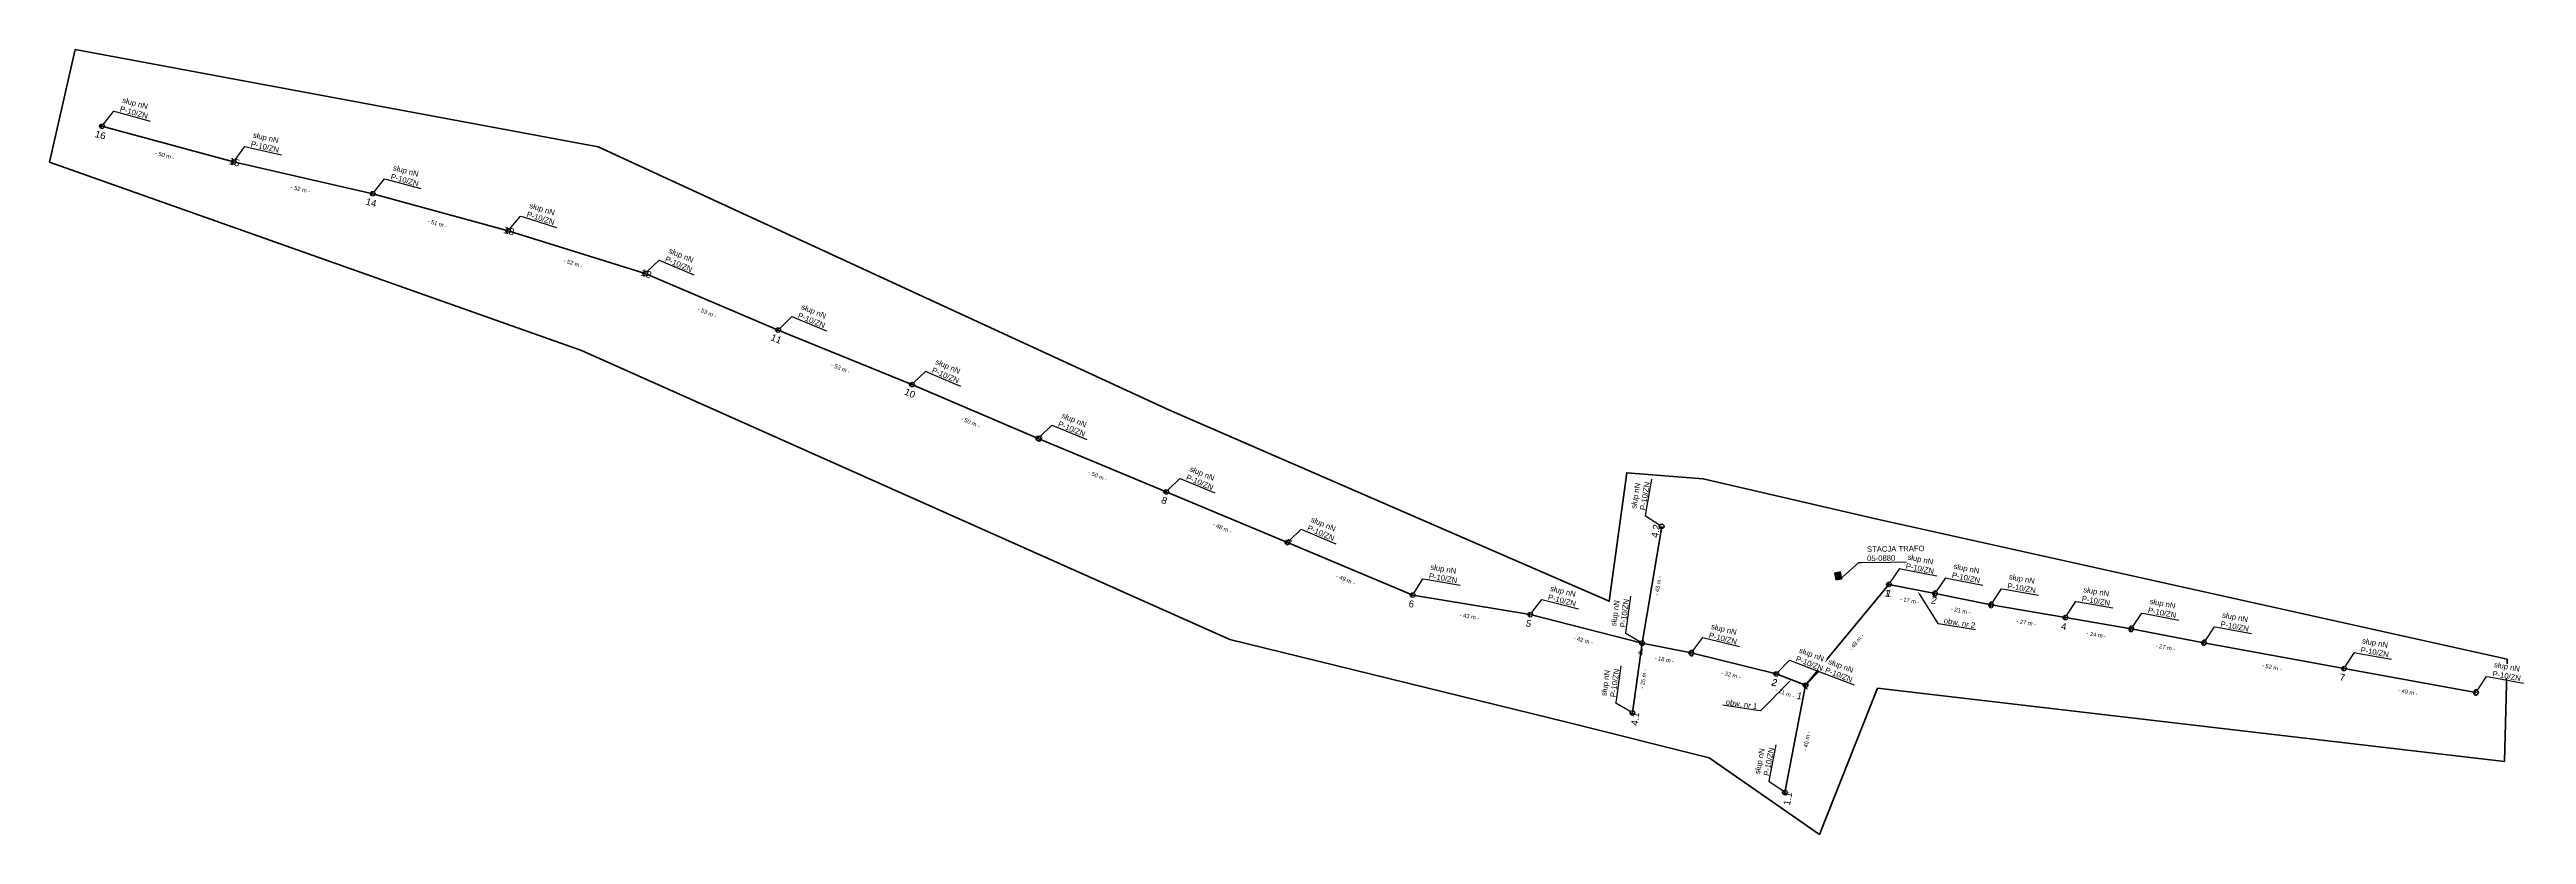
# Model space of a CAD drawing. Header units: metres. Extents: x 7531723 to 15066081, y 5784574 to 11569750.
# Drawn here: x 7532684 to 7533585, y 5785410 to 5785696 of the extents above; entities that cross this region are included whole.
import ezdxf
from ezdxf import colors
from ezdxf.entities.mleader import LeaderData, LeaderLine
from ezdxf.enums import TextEntityAlignment as Align
from ezdxf.math import Vec2, Vec3

# ---------------------------------------------------------------- set-up
doc = ezdxf.new("R2010")
doc.units = ezdxf.units.M
for name, color, linetype, lineweight in [('!tele', 30, 'Continuous', 40), ('!trafo', 6, 'Continuous', 50), ('_MM LINIA Sn', 40, 'Continuous', 30), ('_numery', 7, 'Continuous', 40)]:
    doc.layers.add(name, color=color, linetype=linetype, lineweight=lineweight)
for name, color, linetype in [('!wymiary', 7, 'Continuous'), ('_MM opisy', 7, 'Continuous'), ('_MM slupy', 5, 'Continuous'), ('_mm trafo', 3, 'Continuous'), ('_numery_05-0880_1', 7, 'Continuous'), ('_numery_05-0880_2', 7, 'Continuous')]:
    doc.layers.add(name, color=color, linetype=linetype)
for name, color, linetype, lineweight, plot in [('_arkusze model', 7, 'Continuous', 50, False), ('_kontrola_05-0880_1', 210, 'Continuous', 50, False), ('_kontrola_05-0880_2', 40, 'Continuous', 50, False)]:
    doc.layers.add(name, color=color, linetype=linetype, lineweight=lineweight, plot=plot)
doc.layers.get('0').off()
doc.styles.get("Standard").update_dxf_attribs({"font": 'arial.ttf'})
doc.dimstyles.new('opis linie', dxfattribs={"dimtxt": 1.5, "dimasz": 2.5, "dimexe": 1.25, "dimexo": 0.625, "dimgap": 2.5, "dimtad": 4, "dimdec": 0, "dimtxsty": 'Standard', "dimcen": 2.5, "dimse1": 1, "dimse2": 1, "dimsd1": 1, "dimsd2": 1, "dimclrt": 256, "dimazin": 3, "dimtfac": 1, "dimtdec": 0, "dimtmove": 0, "dimatfit": 3, "dimtfill": 1})

# ---------------------------------------------------------------- blocks, each defined once
blk = doc.blocks.new('trafo')
at = {"layer": '_mm trafo'}
h = blk.add_hatch(color=256, dxfattribs=at)
h.dxf.hatch_style = 1
h.paths.add_polyline_path([(-1.15, 1.02), (-0.52, -1.51), (1.64, -0.96), (1.01, 1.59)])
at = {"layer": '_MM LINIA Sn', "color": 2, "lineweight": 60}
for p, q in [((0.58, 0.02), (-0.43, 0.9)), ((-0.32, -0.23), (0.58, 0.02)), ((0.58, -0.92), (-0.32, -0.23)), ((0.55, -0.72), (0.41, -0.9)), ((0.41, -0.9), (0.58, -0.92)), ((0.58, -0.92), (0.55, -0.72))]:
    blk.add_line(p, q, dxfattribs=at)
at = {"layer": '_mm trafo', "flags": 128}
blk.add_lwpolyline([(-0.52, -1.52), (1.64, -0.96), (0.98, 1.58), (-1.17, 0.99), (-0.52, -1.52)], close=True, dxfattribs=at)
blk = doc.blocks.new('ZN')
at = {"layer": '_MM slupy', "transparency": 33554687}
h = blk.add_hatch(color=256, dxfattribs=at)
h.dxf.hatch_style = 1
h.paths.add_polyline_path([(0, -0.86), (0, 0.86, 1)])
at = {"layer": '_MM slupy'}
blk.add_circle((0, 0), 0.857, dxfattribs=at)
blk = doc.blocks.new('*D93')
at = {"layer": 'Defpoints', "color": 0}
for p in [(7533270.35, 5785522.26), (7533262.25, 5785479.99), (7533263.24, 5785479.82)]:
    blk.add_point(p, dxfattribs=at)
at = {"layer": '!wymiary', "insert": (7533269.03, 5785500.67), "char_height": 1.5, "attachment_point": 5, "rotation": 80.4801, "bg_fill": 3, "box_fill_scale": 1.1, "bg_fill_color": 9, "bg_fill_true_color": 13158600, "bg_fill_transparency": 0}
blk.add_mtext('\\A1;- 43 m -', dxfattribs=at)
blk = doc.blocks.new('*D94')
at = {"layer": 'Defpoints', "color": 0}
for p in [(7533263.24, 5785479.82), (7533258.71, 5785454.57), (7533259.7, 5785454.44)]:
    blk.add_point(p, dxfattribs=at)
at = {"layer": '!wymiary', "insert": (7533263.71, 5785466.82), "char_height": 1.5, "attachment_point": 5, "rotation": 82.07285, "bg_fill": 3, "box_fill_scale": 1.1, "bg_fill_color": 9, "bg_fill_true_color": 13158600, "bg_fill_transparency": 0}
blk.add_mtext('\\A1;- 26 m -', dxfattribs=at)
blk = doc.blocks.new('*D95')
at = {"layer": 'Defpoints', "color": 0}
for p in [(7532703.15, 5785667.84), (7532750.76, 5785653.88), (7532751.02, 5785654.84)]:
    blk.add_point(p, dxfattribs=at)
at = {"layer": '!wymiary', "insert": (7532725.97, 5785657.23), "char_height": 1.5, "attachment_point": 5, "rotation": 344.80516, "bg_fill": 3, "box_fill_scale": 1.1, "bg_fill_color": 9, "bg_fill_true_color": 13158600, "bg_fill_transparency": 0}
blk.add_mtext('\\A1;- 50 m -', dxfattribs=at)
blk = doc.blocks.new('*D96')
at = {"layer": 'Defpoints', "color": 0}
for p in [(7532751.02, 5785654.84), (7532801.39, 5785642.3), (7532801.61, 5785643.27)]:
    blk.add_point(p, dxfattribs=at)
at = {"layer": '!wymiary', "insert": (7532775.37, 5785644.9), "char_height": 1.5, "attachment_point": 5, "rotation": 347.1194, "bg_fill": 3, "box_fill_scale": 1.1, "bg_fill_color": 9, "bg_fill_true_color": 13158600, "bg_fill_transparency": 0}
blk.add_mtext('\\A1;- 52 m -', dxfattribs=at)
blk = doc.blocks.new('*D97')
at = {"layer": 'Defpoints', "color": 0}
for p in [(7532801.61, 5785643.27), (7532850.63, 5785628.84), (7532850.89, 5785629.8)]:
    blk.add_point(p, dxfattribs=at)
at = {"layer": '!wymiary', "insert": (7532825.13, 5785632.42), "char_height": 1.5, "attachment_point": 5, "rotation": 344.71213, "bg_fill": 3, "box_fill_scale": 1.1, "bg_fill_color": 9, "bg_fill_true_color": 13158600, "bg_fill_transparency": 0}
blk.add_mtext('\\A1;- 51 m -', dxfattribs=at)
blk = doc.blocks.new('*D98')
at = {"layer": 'Defpoints', "color": 0}
for p in [(7532850.89, 5785629.8), (7532900.72, 5785614.28), (7532900.42, 5785613.32)]:
    blk.add_point(p, dxfattribs=at)
at = {"layer": '!wymiary', "insert": (7532874.54, 5785617.97), "char_height": 1.5, "attachment_point": 5, "rotation": 342.69176, "bg_fill": 3, "box_fill_scale": 1.1, "bg_fill_color": 9, "bg_fill_true_color": 13158600, "bg_fill_transparency": 0}
blk.add_mtext('\\A1;- 52 m -', dxfattribs=at)
blk = doc.blocks.new('*D99')
at = {"layer": 'Defpoints', "color": 0}
for p in [(7532900.72, 5785614.28), (7532948.67, 5785592.76), (7532949.06, 5785593.68)]:
    blk.add_point(p, dxfattribs=at)
at = {"layer": '!wymiary', "insert": (7532923.22, 5785600.05), "char_height": 1.5, "attachment_point": 5, "rotation": 336.92587, "bg_fill": 3, "box_fill_scale": 1.1, "bg_fill_color": 9, "bg_fill_true_color": 13158600, "bg_fill_transparency": 0}
blk.add_mtext('\\A1;- 53 m -', dxfattribs=at)
blk = doc.blocks.new('*D100')
at = {"layer": 'Defpoints', "color": 0}
for p in [(7532949.06, 5785593.68), (7532997.34, 5785572.95), (7532997.72, 5785573.87)]:
    blk.add_point(p, dxfattribs=at)
at = {"layer": '!wymiary', "insert": (7532971.78, 5785579.83), "char_height": 1.5, "attachment_point": 5, "rotation": 337.84936, "bg_fill": 3, "box_fill_scale": 1.1, "bg_fill_color": 9, "bg_fill_true_color": 13158600, "bg_fill_transparency": 0}
blk.add_mtext('\\A1;- 53 m -', dxfattribs=at)
blk = doc.blocks.new('*D101')
at = {"layer": 'Defpoints', "color": 0}
for p in [(7532997.72, 5785573.87), (7533043.26, 5785553.37), (7533043.65, 5785554.29)]:
    blk.add_point(p, dxfattribs=at)
at = {"layer": '!wymiary', "insert": (7533019.01, 5785560.16), "char_height": 1.5, "attachment_point": 5, "rotation": 336.90898, "bg_fill": 3, "box_fill_scale": 1.1, "bg_fill_color": 9, "bg_fill_true_color": 13158600, "bg_fill_transparency": 0}
blk.add_mtext('\\A1;- 50 m -', dxfattribs=at)
blk = doc.blocks.new('*D102')
at = {"layer": 'Defpoints', "color": 0}
for p in [(7533043.65, 5785554.29), (7533089.81, 5785533.93), (7533090.2, 5785534.85)]:
    blk.add_point(p, dxfattribs=at)
at = {"layer": '!wymiary', "insert": (7533065.28, 5785540.63), "char_height": 1.5, "attachment_point": 5, "rotation": 337.33357, "bg_fill": 3, "box_fill_scale": 1.1, "bg_fill_color": 9, "bg_fill_true_color": 13158600, "bg_fill_transparency": 0}
blk.add_mtext('\\A1;- 50 m -', dxfattribs=at)
blk = doc.blocks.new('*D103')
at = {"layer": 'Defpoints', "color": 0}
for p in [(7533090.2, 5785534.85), (7533133.86, 5785515.54), (7533134.25, 5785516.46)]:
    blk.add_point(p, dxfattribs=at)
at = {"layer": '!wymiary', "insert": (7533110.58, 5785521.72), "char_height": 1.5, "attachment_point": 5, "rotation": 337.34468, "bg_fill": 3, "box_fill_scale": 1.1, "bg_fill_color": 9, "bg_fill_true_color": 13158600, "bg_fill_transparency": 0}
blk.add_mtext('\\A1;- 48 m -', dxfattribs=at)
blk = doc.blocks.new('*D104')
at = {"layer": 'Defpoints', "color": 0}
for p in [(7533134.25, 5785516.46), (7533179.8, 5785497.33), (7533179.41, 5785496.41)]:
    blk.add_point(p, dxfattribs=at)
at = {"layer": '!wymiary', "insert": (7533155.37, 5785502.96), "char_height": 1.5, "attachment_point": 5, "rotation": 337.21073, "bg_fill": 3, "box_fill_scale": 1.1, "bg_fill_color": 9, "bg_fill_true_color": 13158600, "bg_fill_transparency": 0}
blk.add_mtext('\\A1;- 49 m -', dxfattribs=at)
blk = doc.blocks.new('*D105')
at = {"layer": 'Defpoints', "color": 0}
for p in [(7533179.8, 5785497.33), (7533222.38, 5785489.2), (7533222.55, 5785490.19)]:
    blk.add_point(p, dxfattribs=at)
at = {"layer": '!wymiary', "insert": (7533200.47, 5785489.55), "char_height": 1.5, "attachment_point": 5, "rotation": 350.51958, "bg_fill": 3, "box_fill_scale": 1.1, "bg_fill_color": 9, "bg_fill_true_color": 13158600, "bg_fill_transparency": 0}
blk.add_mtext('\\A1;- 43 m -', dxfattribs=at)
blk = doc.blocks.new('*D106')
at = {"layer": 'Defpoints', "color": 0}
for p in [(7533222.55, 5785490.19), (7533262.99, 5785478.85), (7533263.24, 5785479.82)]:
    blk.add_point(p, dxfattribs=at)
at = {"layer": '!wymiary', "insert": (7533241.84, 5785480.88), "char_height": 1.5, "attachment_point": 5, "rotation": 345.70984, "bg_fill": 3, "box_fill_scale": 1.1, "bg_fill_color": 9, "bg_fill_true_color": 13158600, "bg_fill_transparency": 0}
blk.add_mtext('\\A1;- 42 m -', dxfattribs=at)
blk = doc.blocks.new('*D107')
at = {"layer": 'Defpoints', "color": 0}
for p in [(7533280.93, 5785475.28), (7533281.12, 5785476.26)]:
    blk.add_point(p, dxfattribs=at)
at = {"layer": '!wymiary', "insert": (7533271.35, 5785473.86), "char_height": 1.5, "attachment_point": 5, "rotation": 348.72457, "bg_fill": 3, "box_fill_scale": 1.1, "bg_fill_color": 9, "bg_fill_true_color": 13158600, "bg_fill_transparency": 0}
blk.add_mtext('\\A1;- 18 m -', dxfattribs=at)
at = {"layer": 'Defpoints', "color": 0}
blk.add_point((7533263.24, 5785479.82), dxfattribs=at)
blk = doc.blocks.new('*D108')
at = {"layer": 'Defpoints', "color": 0}
for p in [(7533281.12, 5785476.26), (7533311.8, 5785467.68), (7533312.03, 5785468.65)]:
    blk.add_point(p, dxfattribs=at)
at = {"layer": '!wymiary', "insert": (7533295.56, 5785468.31), "char_height": 1.5, "attachment_point": 5, "rotation": 346.1746, "bg_fill": 3, "box_fill_scale": 1.1, "bg_fill_color": 9, "bg_fill_true_color": 13158600, "bg_fill_transparency": 0}
blk.add_mtext('\\A1;- 32 m -', dxfattribs=at)
blk = doc.blocks.new('*D109')
at = {"layer": 'Defpoints', "color": 0}
blk.add_point((7533312.03, 5785468.65), dxfattribs=at)
at = {"layer": '!wymiary', "insert": (7533315.11, 5785461.71), "char_height": 1.5, "attachment_point": 5, "rotation": 338.92182, "bg_fill": 3, "box_fill_scale": 1.1, "bg_fill_color": 9, "bg_fill_true_color": 13158600, "bg_fill_transparency": 0}
blk.add_mtext('\\A1;- 11 m -', dxfattribs=at)
at = {"layer": 'Defpoints', "color": 0}
for p in [(7533321.94, 5785462.56), (7533322.7, 5785464.54)]:
    blk.add_point(p, dxfattribs=at)
blk = doc.blocks.new('*D110')
at = {"layer": 'Defpoints', "color": 0}
for p in [(7533322.7, 5785464.54), (7533323.68, 5785464.35), (7533315.19, 5785425.5)]:
    blk.add_point(p, dxfattribs=at)
at = {"layer": '!wymiary', "insert": (7533323.13, 5785444.21), "char_height": 1.5, "attachment_point": 5, "rotation": 79.11121, "bg_fill": 3, "box_fill_scale": 1.1, "bg_fill_color": 9, "bg_fill_true_color": 13158600, "bg_fill_transparency": 0}
blk.add_mtext('\\A1;- 40 m -', dxfattribs=at)
blk = doc.blocks.new('*D111')
at = {"layer": 'Defpoints', "color": 0}
for p in [(7533353, 5785501.16), (7533353.77, 5785500.52), (7533322.7, 5785464.54)]:
    blk.add_point(p, dxfattribs=at)
at = {"layer": '!wymiary', "insert": (7533341.14, 5785480.13), "char_height": 1.5, "attachment_point": 5, "rotation": 50.39524, "bg_fill": 3, "box_fill_scale": 1.1, "bg_fill_color": 9, "bg_fill_true_color": 13158600, "bg_fill_transparency": 0}
blk.add_mtext('\\A1;- 48 m -', dxfattribs=at)
blk = doc.blocks.new('*D112')
at = {"layer": 'Defpoints', "color": 0}
for p in [(7533369.57, 5785496.85), (7533369.76, 5785497.83)]:
    blk.add_point(p, dxfattribs=at)
at = {"layer": '!wymiary', "insert": (7533360.55, 5785495.33), "char_height": 1.5, "attachment_point": 5, "rotation": 348.78475, "bg_fill": 3, "box_fill_scale": 1.1, "bg_fill_color": 9, "bg_fill_true_color": 13158600, "bg_fill_transparency": 0}
blk.add_mtext('\\A1;- 17 m -', dxfattribs=at)
at = {"layer": 'Defpoints', "color": 0}
blk.add_point((7533353, 5785501.16), dxfattribs=at)
blk = doc.blocks.new('*D113')
at = {"layer": 'Defpoints', "color": 0}
for p in [(7533369.76, 5785497.83), (7533389.96, 5785492.79), (7533390.15, 5785493.77)]:
    blk.add_point(p, dxfattribs=at)
at = {"layer": '!wymiary', "insert": (7533379.13, 5785491.63), "char_height": 1.5, "attachment_point": 5, "rotation": 348.71493, "bg_fill": 3, "box_fill_scale": 1.1, "bg_fill_color": 9, "bg_fill_true_color": 13158600, "bg_fill_transparency": 0}
blk.add_mtext('\\A1;- 21 m -', dxfattribs=at)
blk = doc.blocks.new('*D114')
at = {"layer": 'Defpoints', "color": 0}
for p in [(7533390.15, 5785493.77), (7533417, 5785488.16), (7533417.17, 5785489.14)]:
    blk.add_point(p, dxfattribs=at)
at = {"layer": '!wymiary', "insert": (7533402.94, 5785487.26), "char_height": 1.5, "attachment_point": 5, "rotation": 350.28714, "bg_fill": 3, "box_fill_scale": 1.1, "bg_fill_color": 9, "bg_fill_true_color": 13158600, "bg_fill_transparency": 0}
blk.add_mtext('\\A1;- 27 m -', dxfattribs=at)
blk = doc.blocks.new('*D115')
at = {"layer": 'Defpoints', "color": 0}
for p in [(7533417.17, 5785489.14), (7533440.96, 5785484), (7533441.13, 5785484.99)]:
    blk.add_point(p, dxfattribs=at)
at = {"layer": '!wymiary', "insert": (7533428.42, 5785482.88), "char_height": 1.5, "attachment_point": 5, "rotation": 350.16931, "bg_fill": 3, "box_fill_scale": 1.1, "bg_fill_color": 9, "bg_fill_true_color": 13158600, "bg_fill_transparency": 0}
blk.add_mtext('\\A1;- 24 m -', dxfattribs=at)
blk = doc.blocks.new('*D116')
at = {"layer": 'Defpoints', "color": 0}
for p in [(7533441.13, 5785484.99), (7533467.36, 5785479.01), (7533467.55, 5785479.99)]:
    blk.add_point(p, dxfattribs=at)
at = {"layer": '!wymiary', "insert": (7533453.55, 5785478.31), "char_height": 1.5, "attachment_point": 5, "rotation": 349.28439, "bg_fill": 3, "box_fill_scale": 1.1, "bg_fill_color": 9, "bg_fill_true_color": 13158600, "bg_fill_transparency": 0}
blk.add_mtext('\\A1;- 27 m -', dxfattribs=at)
blk = doc.blocks.new('*D117')
at = {"layer": 'Defpoints', "color": 0}
for p in [(7533467.55, 5785479.99), (7533518.49, 5785470.59), (7533518.31, 5785469.61)]:
    blk.add_point(p, dxfattribs=at)
at = {"layer": '!wymiary', "insert": (7533492.24, 5785471.1), "char_height": 1.5, "attachment_point": 5, "rotation": 349.54715, "bg_fill": 3, "box_fill_scale": 1.1, "bg_fill_color": 9, "bg_fill_true_color": 13158600, "bg_fill_transparency": 0}
blk.add_mtext('\\A1;- 52 m -', dxfattribs=at)
blk = doc.blocks.new('*D118')
at = {"layer": 'Defpoints', "color": 0}
for p in [(7533518.49, 5785470.59), (7533566.29, 5785460.93), (7533566.47, 5785461.91)]:
    blk.add_point(p, dxfattribs=at)
at = {"layer": '!wymiary', "insert": (7533541.72, 5785462.05), "char_height": 1.5, "attachment_point": 5, "rotation": 349.74255, "bg_fill": 3, "box_fill_scale": 1.1, "bg_fill_color": 9, "bg_fill_true_color": 13158600, "bg_fill_transparency": 0}
blk.add_mtext('\\A1;- 49 m -', dxfattribs=at)
blk = doc.blocks.new('q')
at = {"layer": '_MM slupy'}
blk.add_blockref('ZN', (0, 0), dxfattribs=at)
at = {"layer": '_MM opisy'}
ml = blk.add_multileader_mtext('Standard', dxfattribs=at)
ml.set_content('\\pxql;słup nN\\PP-10/ZN', color=256)
ml.set_leader_properties()
ml.build(insert=Vec2(0, 0))
ml.multileader.update_dxf_attribs({"has_text_frame": 1, "text_left_attachment_type": 5, "text_right_attachment_type": 5, "dogleg_length": 1, "arrow_head_size": 1})
ctx = ml.context
ctx.base_point, ctx.char_height, ctx.arrow_head_size, ctx.landing_gap_size, ctx.plane_origin = Vec3(3.71, 6.41), 2, 1, 1, Vec3(1.72, -1.42)
ctx.left_attachment, ctx.right_attachment = 5, 5
notes = []
notes.append((ctx, [(0, (1, 1, 0), (2.71, 6.41), (1, 0), 1, [(0, [(0, 0), (2.71, 6.41)], 0, [])])]))
ctx.mtext.insert, ctx.mtext.flow_direction = Vec3(4.71, 12.21), 5
ctx.mtext.has_bg_fill, ctx.mtext.bg_color, ctx.mtext.bg_scale_factor, ctx.mtext.bg_transparency, ctx.mtext.use_window_bg_color = 1, -1023410175, 1, 0, 1
for ctx, leaders in notes:
    for number, flags, end, landing, length, lines in leaders:
        leader = LeaderData()
        leader.index, (leader.has_last_leader_line, leader.has_dogleg_vector, leader.attachment_direction) = number, flags
        leader.last_leader_point, leader.dogleg_vector, leader.dogleg_length = Vec3(end), Vec3(landing), length
        for number, points, colour, breaks in lines:
            line = LeaderLine()
            line.index, line.vertices, line.color, line.breaks = number, Vec3.list(points), colors.encode_raw_color(colour), breaks
            leader.lines.append(line)
        ctx.leaders.append(leader)

msp = doc.modelspace()

# ---------------------------------------------------------------- linework, layer by layer
at = {"layer": '!tele'}
for points in [[(7532703.15, 5785667.84), (7532751.02, 5785654.84), (7532801.61, 5785643.27), (7532850.89, 5785629.8), (7532900.72, 5785614.28), (7532949.06, 5785593.68), (7532997.72, 5785573.87), (7533043.65, 5785554.29), (7533090.2, 5785534.85), (7533134.25, 5785516.46), (7533179.8, 5785497.33), (7533222.55, 5785490.19), (7533263.24, 5785479.82), (7533281.12, 5785476.26), (7533312.03, 5785468.65), (7533322.7, 5785464.54)], [(7533270.35, 5785522.26), (7533263.24, 5785479.82), (7533259.7, 5785454.44)], [(7533315.19, 5785425.5), (7533322.7, 5785464.54), (7533353, 5785501.16), (7533369.76, 5785497.83), (7533390.15, 5785493.77), (7533417.17, 5785489.14), (7533441.13, 5785484.99), (7533467.55, 5785479.99), (7533518.49, 5785470.59), (7533566.47, 5785461.91)]]:
    msp.add_lwpolyline(points, dxfattribs=at)
at = {"layer": '!trafo'}
msp.add_lwpolyline([(7533348.88, 5785463.49), (7533576.8, 5785436.73), (7533577.78, 5785474), (7533348.74, 5785524.89), (7533285.47, 5785539.6), (7533257.64, 5785541.81), (7533251.26, 5785495.09), (7533091.38, 5785564.6), (7532883.62, 5785660.34), (7532693.41, 5785695.72), (7532684.09, 5785654.76), (7532877.57, 5785586.2), (7533113.3, 5785481.11), (7533235.85, 5785451.13), (7533287.58, 5785438.07), (7533327.72, 5785410.25), (7533348.88, 5785463.49)], dxfattribs=at)

# ---------------------------------------------------------------- block references
at = {"layer": '_arkusze model', "rotation": 357.3066721443945}
msp.add_blockref('trafo', (7533334.27, 5785504.29), dxfattribs=at)

# ---------------------------------------------------------------- next in the draw order: block references
for p, rotation in [((7532703.15, 5785667.84), 344.8051643594774), ((7532751.02, 5785654.84), 347.1194023696222), ((7532801.61, 5785643.27), 344.7121256215178), ((7532850.89, 5785629.8), 342.6917570664219), ((7532900.72, 5785614.28), 336.925870376477), ((7532949.06, 5785593.68), 337.8493561677747), ((7532997.72, 5785573.87), 336.9089830187751), ((7533043.65, 5785554.29), 337.3335651324439), ((7533090.2, 5785534.85), 337.3446806039166), ((7533270.35, 5785522.26), 80.48010049606626), ((7533134.25, 5785516.46), 337.2107298809457), ((7533179.8, 5785497.33), 350.5195755167309), ((7533222.55, 5785490.19), 345.7098380480605), ((7533263.24, 5785479.82), 82.07284911939765), ((7533417.17, 5785489.14), 350.1693146731589), ((7533441.13, 5785484.99), 349.2843868952046), ((7533281.12, 5785476.26), 346.1746024444964), ((7533467.55, 5785479.99), 349.5471525985403), ((7533312.03, 5785468.65), 338.9218238133675), ((7533518.49, 5785470.59), 349.742552481856), ((7533259.7, 5785454.44), 82.07284911939765), ((7533566.47, 5785461.91), 349.742552481856), ((7533315.19, 5785425.5), 79.11120695723248)]:
    msp.add_blockref('q', p, dxfattribs=dict(rotation=rotation))

# ---------------------------------------------------------------- next in the draw order: leaders
at = {"layer": '_mm trafo', "color": 3}
ml = msp.add_multileader_mtext('Standard', dxfattribs=at)
ml.set_content('STACJA TRAFO\\P05-0880', color=3)
ml.set_leader_properties()
ml.build(insert=Vec2(0, 0))
ml.multileader.update_dxf_attribs({"has_text_frame": 1, "text_left_attachment_type": 5, "text_right_attachment_type": 5, "dogleg_length": 1, "arrow_head_size": 1.5})
ctx = ml.context
ctx.base_point, ctx.char_height, ctx.arrow_head_size, ctx.plane_origin, ctx.plane_x_axis, ctx.plane_y_axis = Vec3(7533343.05, 5785509.14), 2, 1.5, Vec3(7533338.4, 5785472.2), Vec3(0.999891, 0.014731), Vec3(-0.014731, 0.999891)
ctx.left_attachment, ctx.right_attachment, ctx.attachment_type = 5, 5, 2
notes = []
notes.append((ctx, [(0, (1, 1, 0), (7533342.05, 5785509.13), (0.999891, 0.014731), 1, [(0, [(7533335.17, 5785503.01)], 0, [])])]))
ctx.mtext.insert, ctx.mtext.text_direction, ctx.mtext.rotation, ctx.mtext.flow_direction = Vec3(7533344.97, 5785514.99), Vec3(0.999891, 0.014731), 6.129723, 5
ctx.mtext.has_bg_fill, ctx.mtext.bg_color, ctx.mtext.bg_scale_factor, ctx.mtext.bg_transparency, ctx.mtext.use_window_bg_color = 1, -1073741824, 1, 0, 1
for ctx, leaders in notes:
    for number, flags, end, landing, length, lines in leaders:
        leader = LeaderData()
        leader.index, (leader.has_last_leader_line, leader.has_dogleg_vector, leader.attachment_direction) = number, flags
        leader.last_leader_point, leader.dogleg_vector, leader.dogleg_length = Vec3(end), Vec3(landing), length
        for number, points, colour, breaks in lines:
            line = LeaderLine()
            line.index, line.vertices, line.color, line.breaks = number, Vec3.list(points), colors.encode_raw_color(colour), breaks
            leader.lines.append(line)
        ctx.leaders.append(leader)

# ---------------------------------------------------------------- next in the draw order: block references
for p, rotation in [((7533353, 5785501.16), 348.7847451251901), ((7533322.7, 5785464.54), 338.9218238133675)]:
    msp.add_blockref('q', p, dxfattribs=dict(rotation=rotation))

# ---------------------------------------------------------------- next in the draw order: dimensions: what is measured, and where the dimension line sits
at = {"layer": '!wymiary'}
for p1, p2, picture, middle in [((7532703.15, 5785667.84), (7532751.02, 5785654.84), '*D95', (7532725.97, 5785657.23)), ((7533270.35, 5785522.26), (7533263.24, 5785479.82), '*D93', (7533269.03, 5785500.67))]:
    dim = msp.add_aligned_dim(p1=p1, p2=p2, distance=-1, dimstyle='opis linie', dxfattribs=at)
    dim.commit()
    dim.dimension.update_dxf_attribs({"geometry": picture, "text_midpoint": middle})

# ---------------------------------------------------------------- next in the draw order: block references
at = {"rotation": 348.7149261023139}
msp.add_blockref('q', (7533369.76, 5785497.83), dxfattribs=at)

# ---------------------------------------------------------------- next in the draw order: texts
at = {"layer": '_numery_05-0880_1', "color": 7}
msp.add_text('16', height=2.5, rotation=-15.19484, dxfattribs=at).set_placement((7532702.92, 5785665.86), align=Align.TOP_CENTER)
msp.add_text('4.2', height=2.5, rotation=80.4801, dxfattribs=at).set_placement((7533270.12, 5785520.27), align=Align.BOTTOM_CENTER)

# ---------------------------------------------------------------- next in the draw order: dimensions: what is measured, and where the dimension line sits
at = {"layer": '!wymiary'}
for p1, p2, picture, middle in [((7532751.02, 5785654.84), (7532801.61, 5785643.27), '*D96', (7532775.37, 5785644.9)), ((7533263.24, 5785479.82), (7533259.7, 5785454.44), '*D94', (7533263.71, 5785466.82))]:
    dim = msp.add_aligned_dim(p1=p1, p2=p2, distance=-1, dimstyle='opis linie', dxfattribs=at)
    dim.commit()
    dim.dimension.update_dxf_attribs({"geometry": picture, "text_midpoint": middle})

# ---------------------------------------------------------------- next in the draw order: linework, layer by layer
at = {"layer": '_kontrola_05-0880_1', "color": 210}
msp.add_lwpolyline([(7532751.02, 5785654.84), (7532703.15, 5785667.84)], dxfattribs=at)

# ---------------------------------------------------------------- next in the draw order: block references
at = {"rotation": 350.2871388048941}
msp.add_blockref('q', (7533390.15, 5785493.77), dxfattribs=at)

# ---------------------------------------------------------------- next in the draw order: texts
at = {"layer": '_numery_05-0880_1', "color": 7}
msp.add_text('15', height=2.5, rotation=344.80516, dxfattribs=at).set_placement((7532750.78, 5785652.86), align=Align.BOTTOM_CENTER)
msp.add_text('4.1', height=2.5, rotation=82.07285, dxfattribs=at).set_placement((7533259.47, 5785452.45), align=Align.TOP_CENTER)

# ---------------------------------------------------------------- next in the draw order: dimensions: what is measured, and where the dimension line sits
at = {"layer": '!wymiary'}
dim = msp.add_aligned_dim(p1=(7532801.61, 5785643.27), p2=(7532850.89, 5785629.8), distance=-1, dimstyle='opis linie', dxfattribs=at)
dim.commit()
dim.dimension.update_dxf_attribs({"geometry": '*D97', "text_midpoint": (7532825.13, 5785632.42)})

# ---------------------------------------------------------------- next in the draw order: linework, layer by layer
at = {"layer": '_kontrola_05-0880_1', "color": 210}
msp.add_lwpolyline([(7532801.61, 5785643.27), (7532751.02, 5785654.84)], dxfattribs=at)

# ---------------------------------------------------------------- next in the draw order: texts
at = {"layer": '_numery_05-0880_1', "color": 7}
msp.add_text('14', height=2.5, rotation=-15.28787, dxfattribs=at).set_placement((7532801.38, 5785641.29), align=Align.TOP_CENTER)

# ---------------------------------------------------------------- next in the draw order: dimensions: what is measured, and where the dimension line sits
at = {"layer": '!wymiary'}
dim = msp.add_aligned_dim(p1=(7532850.89, 5785629.8), p2=(7532900.72, 5785614.28), distance=-1, dimstyle='opis linie', dxfattribs=at)
dim.commit()
dim.dimension.update_dxf_attribs({"geometry": '*D98', "text_midpoint": (7532874.54, 5785617.97)})

# ---------------------------------------------------------------- next in the draw order: linework, layer by layer
at = {"layer": '_kontrola_05-0880_1', "color": 210}
msp.add_lwpolyline([(7532850.89, 5785629.8), (7532801.61, 5785643.27)], dxfattribs=at)

# ---------------------------------------------------------------- next in the draw order: texts
at = {"layer": '_numery_05-0880_1', "color": 7}
msp.add_text('13', height=2.5, rotation=344.71213, dxfattribs=at).set_placement((7532850.66, 5785627.82), align=Align.BOTTOM_CENTER)

# ---------------------------------------------------------------- next in the draw order: dimensions: what is measured, and where the dimension line sits
at = {"layer": '!wymiary'}
dim = msp.add_aligned_dim(p1=(7532900.72, 5785614.28), p2=(7532949.06, 5785593.68), distance=-1, dimstyle='opis linie', dxfattribs=at)
dim.commit()
dim.dimension.update_dxf_attribs({"geometry": '*D99', "text_midpoint": (7532923.22, 5785600.05)})

# ---------------------------------------------------------------- next in the draw order: linework, layer by layer
at = {"layer": '_kontrola_05-0880_1', "color": 210}
msp.add_lwpolyline([(7532900.72, 5785614.28), (7532850.89, 5785629.8)], dxfattribs=at)

# ---------------------------------------------------------------- next in the draw order: texts
at = {"layer": '_numery_05-0880_1', "color": 7}
msp.add_text('12', height=2.5, rotation=342.69176, dxfattribs=at).set_placement((7532900.48, 5785612.29), align=Align.BOTTOM_CENTER)

# ---------------------------------------------------------------- next in the draw order: dimensions: what is measured, and where the dimension line sits
at = {"layer": '!wymiary'}
dim = msp.add_aligned_dim(p1=(7532949.06, 5785593.68), p2=(7532997.72, 5785573.87), distance=-1, dimstyle='opis linie', dxfattribs=at)
dim.commit()
dim.dimension.update_dxf_attribs({"geometry": '*D100', "text_midpoint": (7532971.78, 5785579.83)})

# ---------------------------------------------------------------- next in the draw order: linework, layer by layer
at = {"layer": '_kontrola_05-0880_1', "color": 210}
msp.add_lwpolyline([(7532949.06, 5785593.68), (7532900.72, 5785614.28)], dxfattribs=at)

# ---------------------------------------------------------------- next in the draw order: texts
at = {"layer": '_numery_05-0880_1', "color": 7}
msp.add_text('11', height=2.5, rotation=-22.15064, dxfattribs=at).set_placement((7532948.83, 5785591.69), align=Align.TOP_CENTER)

# ---------------------------------------------------------------- next in the draw order: dimensions: what is measured, and where the dimension line sits
at = {"layer": '!wymiary'}
dim = msp.add_aligned_dim(p1=(7532997.72, 5785573.87), p2=(7533043.65, 5785554.29), distance=-1, dimstyle='opis linie', dxfattribs=at)
dim.commit()
dim.dimension.update_dxf_attribs({"geometry": '*D101', "text_midpoint": (7533019.01, 5785560.16)})

# ---------------------------------------------------------------- next in the draw order: linework, layer by layer
at = {"layer": '_kontrola_05-0880_1', "color": 210}
msp.add_lwpolyline([(7532997.72, 5785573.87), (7532949.06, 5785593.68)], dxfattribs=at)

# ---------------------------------------------------------------- next in the draw order: texts
at = {"layer": '_numery_05-0880_1', "color": 7}
msp.add_text('10', height=2.5, rotation=-23.09102, dxfattribs=at).set_placement((7532997.48, 5785571.89), align=Align.TOP_CENTER)

# ---------------------------------------------------------------- next in the draw order: dimensions: what is measured, and where the dimension line sits
at = {"layer": '!wymiary'}
dim = msp.add_aligned_dim(p1=(7533043.65, 5785554.29), p2=(7533090.2, 5785534.85), distance=-1, dimstyle='opis linie', dxfattribs=at)
dim.commit()
dim.dimension.update_dxf_attribs({"geometry": '*D102', "text_midpoint": (7533065.28, 5785540.63)})

# ---------------------------------------------------------------- next in the draw order: linework, layer by layer
at = {"layer": '_kontrola_05-0880_1', "color": 210}
msp.add_lwpolyline([(7533043.65, 5785554.29), (7532997.72, 5785573.87)], dxfattribs=at)

# ---------------------------------------------------------------- next in the draw order: texts
at = {"layer": '_numery_05-0880_1', "color": 7}
msp.add_text('9', height=2.5, rotation=336.90898, dxfattribs=at).set_placement((7533043.42, 5785552.3), align=Align.BOTTOM_CENTER)

# ---------------------------------------------------------------- next in the draw order: dimensions: what is measured, and where the dimension line sits
at = {"layer": '!wymiary'}
dim = msp.add_aligned_dim(p1=(7533090.2, 5785534.85), p2=(7533134.25, 5785516.46), distance=-1, dimstyle='opis linie', dxfattribs=at)
dim.commit()
dim.dimension.update_dxf_attribs({"geometry": '*D103', "text_midpoint": (7533110.58, 5785521.72)})

# ---------------------------------------------------------------- next in the draw order: linework, layer by layer
at = {"layer": '_kontrola_05-0880_1', "color": 210}
msp.add_lwpolyline([(7533090.2, 5785534.85), (7533043.65, 5785554.29)], dxfattribs=at)

# ---------------------------------------------------------------- next in the draw order: texts
at = {"layer": '_numery_05-0880_1', "color": 7}
msp.add_text('8', height=2.5, rotation=-22.65532, dxfattribs=at).set_placement((7533089.96, 5785532.86), align=Align.TOP_CENTER)

# ---------------------------------------------------------------- next in the draw order: dimensions: what is measured, and where the dimension line sits
at = {"layer": '!wymiary'}
dim = msp.add_aligned_dim(p1=(7533134.25, 5785516.46), p2=(7533179.8, 5785497.33), distance=-1, dimstyle='opis linie', dxfattribs=at)
dim.commit()
dim.dimension.update_dxf_attribs({"geometry": '*D104', "text_midpoint": (7533155.37, 5785502.96)})

# ---------------------------------------------------------------- next in the draw order: linework, layer by layer
at = {"layer": '_kontrola_05-0880_1', "color": 210}
msp.add_lwpolyline([(7533134.25, 5785516.46), (7533090.2, 5785534.85)], dxfattribs=at)

# ---------------------------------------------------------------- next in the draw order: texts
at = {"layer": '_numery_05-0880_1', "color": 7}
msp.add_text('7', height=2.5, rotation=337.34468, dxfattribs=at).set_placement((7533134.02, 5785514.48), align=Align.BOTTOM_CENTER)

# ---------------------------------------------------------------- next in the draw order: dimensions: what is measured, and where the dimension line sits
at = {"layer": '!wymiary'}
dim = msp.add_aligned_dim(p1=(7533179.8, 5785497.33), p2=(7533222.55, 5785490.19), distance=-1, dimstyle='opis linie', dxfattribs=at)
dim.commit()
dim.dimension.update_dxf_attribs({"geometry": '*D105', "text_midpoint": (7533200.47, 5785489.55)})

# ---------------------------------------------------------------- next in the draw order: linework, layer by layer
at = {"layer": '_kontrola_05-0880_1', "color": 210}
msp.add_lwpolyline([(7533179.8, 5785497.33), (7533134.25, 5785516.46)], dxfattribs=at)

# ---------------------------------------------------------------- next in the draw order: texts
at = {"layer": '_numery_05-0880_1', "color": 7}
msp.add_text('6', height=2.5, rotation=-9.48042, dxfattribs=at).set_placement((7533179.56, 5785495.34), align=Align.TOP_CENTER)

# ---------------------------------------------------------------- next in the draw order: dimensions: what is measured, and where the dimension line sits
at = {"layer": '!wymiary'}
dim = msp.add_aligned_dim(p1=(7533222.55, 5785490.19), p2=(7533263.24, 5785479.82), distance=-1, dimstyle='opis linie', dxfattribs=at)
dim.commit()
dim.dimension.update_dxf_attribs({"geometry": '*D106', "text_midpoint": (7533241.84, 5785480.88)})

# ---------------------------------------------------------------- next in the draw order: linework, layer by layer
at = {"layer": '_kontrola_05-0880_1', "color": 210}
msp.add_lwpolyline([(7533222.55, 5785490.19), (7533179.8, 5785497.33)], dxfattribs=at)

# ---------------------------------------------------------------- next in the draw order: texts
at = {"layer": '_numery_05-0880_1', "color": 7}
msp.add_text('5', height=2.5, rotation=-14.29016, dxfattribs=at).set_placement((7533222.31, 5785488.2), align=Align.TOP_CENTER)

# ---------------------------------------------------------------- next in the draw order: dimensions: what is measured, and where the dimension line sits
at = {"layer": '!wymiary'}
dim = msp.add_aligned_dim(p1=(7533263.24, 5785479.82), p2=(7533281.12, 5785476.26), distance=-1, dimstyle='opis linie', dxfattribs=at)
dim.commit()
dim.dimension.update_dxf_attribs({"geometry": '*D107', "text_midpoint": (7533271.35, 5785473.86)})

# ---------------------------------------------------------------- next in the draw order: linework, layer by layer
at = {"layer": '_kontrola_05-0880_1', "color": 210}
for points in [[(7533263.24, 5785479.82), (7533222.55, 5785490.19)], [(7533263.24, 5785479.82), (7533259.7, 5785454.44)]]:
    msp.add_lwpolyline(points, dxfattribs=at)

# ---------------------------------------------------------------- next in the draw order: texts
at = {"layer": '_numery_05-0880_1', "color": 7}
msp.add_text('4', height=2.5, rotation=-11.27543, dxfattribs=at).set_placement((7533263, 5785477.84), align=Align.TOP_CENTER)

# ---------------------------------------------------------------- next in the draw order: dimensions: what is measured, and where the dimension line sits
at = {"layer": '!wymiary'}
dim = msp.add_aligned_dim(p1=(7533281.12, 5785476.26), p2=(7533312.03, 5785468.65), distance=-1, dimstyle='opis linie', dxfattribs=at)
dim.commit()
dim.dimension.update_dxf_attribs({"geometry": '*D108', "text_midpoint": (7533295.56, 5785468.31)})

# ---------------------------------------------------------------- next in the draw order: linework, layer by layer
at = {"layer": '_kontrola_05-0880_1', "color": 210}
msp.add_lwpolyline([(7533281.12, 5785476.26), (7533263.24, 5785479.82)], dxfattribs=at)

# ---------------------------------------------------------------- next in the draw order: texts
at = {"layer": '_numery_05-0880_1', "color": 7}
msp.add_text('3', height=2.5, rotation=348.72457, dxfattribs=at).set_placement((7533280.89, 5785474.27), align=Align.BOTTOM_CENTER)

# ---------------------------------------------------------------- next in the draw order: dimensions: what is measured, and where the dimension line sits
at = {"layer": '!wymiary'}
dim = msp.add_linear_dim(base=(7533321.94, 5785462.56), p1=(7533312.03, 5785468.65), p2=(7533322.7, 5785464.54), angle=338.92182, dimstyle='opis linie', dxfattribs=at)
dim.commit()
dim.dimension.update_dxf_attribs({"geometry": '*D109', "text_midpoint": (7533316.28, 5785464.75), "dimtype": 161})

# ---------------------------------------------------------------- next in the draw order: dimensions: what is measured, and where the dimension line sits
dim = msp.add_aligned_dim(p1=(7533315.19, 5785425.5), p2=(7533322.7, 5785464.54), distance=-1, dimstyle='opis linie', dxfattribs=at)
dim.commit()
dim.dimension.update_dxf_attribs({"geometry": '*D110', "text_midpoint": (7533323.13, 5785444.21)})

# ---------------------------------------------------------------- next in the draw order: texts
at = {"layer": '_numery_05-0880_1', "color": 7}
msp.add_text('1.1', height=2.5, rotation=79.11121, dxfattribs=at).set_placement((7533314.96, 5785423.51), align=Align.TOP_CENTER)

# ---------------------------------------------------------------- next in the draw order: dimensions: what is measured, and where the dimension line sits
at = {"layer": '!wymiary'}
dim = msp.add_aligned_dim(p1=(7533322.7, 5785464.54), p2=(7533353, 5785501.16), distance=-1, dimstyle='opis linie', dxfattribs=at)
dim.commit()
dim.dimension.update_dxf_attribs({"geometry": '*D111', "text_midpoint": (7533341.14, 5785480.13)})

# ---------------------------------------------------------------- next in the draw order: leaders
at = {"layer": '_MM opisy', "color": 1}
ml = msp.add_multileader_mtext('Standard', dxfattribs=at)
ml.set_content('\\pxql;obw. nr 1', color=1)
ml.set_leader_properties()
ml.build(insert=Vec2(0, 0))
ml.multileader.update_dxf_attribs({"has_text_frame": 1, "text_left_attachment_type": 5, "text_right_attachment_type": 5, "dogleg_length": 1, "arrow_head_size": 1})
ctx = ml.context
ctx.base_point, ctx.char_height, ctx.arrow_head_size, ctx.landing_gap_size, ctx.plane_origin, ctx.plane_x_axis, ctx.plane_y_axis = Vec3(7533292.5, 5785457.22), 2, 1, 1, Vec3(7533318.85, 5785464.66), Vec3(0.989042, -0.147637), Vec3(0.147637, 0.989042)
ctx.left_attachment, ctx.right_attachment = 5, 5
notes = []
notes.append((ctx, [(0, (1, 1, 0), (7533306.24, 5785455.17), (-0.989042, 0.147637), 1, [(0, [(7533317.53, 5785466.53)], 0, [])])]))
ctx.mtext.insert, ctx.mtext.text_direction, ctx.mtext.flow_direction = Vec3(7533293.85, 5785459.49), Vec3(0.989042, -0.147637), 5
ctx.mtext.has_bg_fill, ctx.mtext.bg_color, ctx.mtext.bg_scale_factor, ctx.mtext.bg_transparency, ctx.mtext.use_window_bg_color = 1, -1023410175, 1, 0, 1
for ctx, leaders in notes:
    for number, flags, end, landing, length, lines in leaders:
        leader = LeaderData()
        leader.index, (leader.has_last_leader_line, leader.has_dogleg_vector, leader.attachment_direction) = number, flags
        leader.last_leader_point, leader.dogleg_vector, leader.dogleg_length = Vec3(end), Vec3(landing), length
        for number, points, colour, breaks in lines:
            line = LeaderLine()
            line.index, line.vertices, line.color, line.breaks = number, Vec3.list(points), colors.encode_raw_color(colour), breaks
            leader.lines.append(line)
        ctx.leaders.append(leader)

# ---------------------------------------------------------------- next in the draw order: linework, layer by layer
at = {"layer": '_kontrola_05-0880_1', "color": 210}
for points in [[(7533312.03, 5785468.65), (7533281.12, 5785476.26)], [(7533322.7, 5785464.54), (7533312.03, 5785468.65)], [(7533322.7, 5785464.54), (7533315.19, 5785425.5)]]:
    msp.add_lwpolyline(points, dxfattribs=at)

# ---------------------------------------------------------------- next in the draw order: texts
at = {"layer": '_numery', "oblique": 10}
for s, p in [('2', (7533310.1, 5785464.34)), ('1', (7533319.2, 5785459.5))]:
    msp.add_text(s, height=2.5, rotation=355.80774, dxfattribs=at).set_placement(p)
at = {"layer": '_numery_05-0880_1', "color": 7}
msp.add_text('2', height=2.5, rotation=-21.07818, dxfattribs=at).set_placement((7533311.8, 5785466.66), align=Align.TOP_CENTER)
msp.add_text('1', height=2.5, rotation=338.92182, dxfattribs=at).set_placement((7533322.47, 5785462.55), align=Align.BOTTOM_CENTER)

# ---------------------------------------------------------------- next in the draw order: dimensions: what is measured, and where the dimension line sits
at = {"layer": '!wymiary'}
dim = msp.add_aligned_dim(p1=(7533353, 5785501.16), p2=(7533369.76, 5785497.83), distance=-1, dimstyle='opis linie', dxfattribs=at)
dim.commit()
dim.dimension.update_dxf_attribs({"geometry": '*D112', "text_midpoint": (7533360.55, 5785495.33)})

# ---------------------------------------------------------------- next in the draw order: texts
at = {"layer": '_numery', "oblique": 10}
msp.add_text('1', height=2.5, rotation=355.80774, dxfattribs=at).set_placement((7533351.68, 5785496.74))
at = {"layer": '_numery_05-0880_2', "color": 7}
msp.add_text('1', height=2.5, rotation=-11.21525, dxfattribs=at).set_placement((7533352.63, 5785499.19), align=Align.TOP_CENTER)

# ---------------------------------------------------------------- next in the draw order: dimensions: what is measured, and where the dimension line sits
at = {"layer": '!wymiary'}
dim = msp.add_aligned_dim(p1=(7533369.76, 5785497.83), p2=(7533390.15, 5785493.77), distance=-1, dimstyle='opis linie', dxfattribs=at)
dim.commit()
dim.dimension.update_dxf_attribs({"geometry": '*D113', "text_midpoint": (7533379.13, 5785491.63)})

# ---------------------------------------------------------------- next in the draw order: dimensions: what is measured, and where the dimension line sits
dim = msp.add_aligned_dim(p1=(7533390.15, 5785493.77), p2=(7533417.17, 5785489.14), distance=-1, dimstyle='opis linie', dxfattribs=at)
dim.commit()
dim.dimension.update_dxf_attribs({"geometry": '*D114', "text_midpoint": (7533402.94, 5785487.26)})

# ---------------------------------------------------------------- next in the draw order: leaders
at = {"layer": '_MM opisy', "color": 1}
ml = msp.add_multileader_mtext('Standard', dxfattribs=at)
ml.set_content('\\pxql;obw. nr 2', color=1)
ml.set_leader_properties()
ml.build(insert=Vec2(0, 0))
ml.multileader.update_dxf_attribs({"has_text_frame": 1, "text_left_attachment_type": 5, "text_right_attachment_type": 5, "dogleg_length": 1, "arrow_head_size": 1})
ctx = ml.context
ctx.base_point, ctx.char_height, ctx.arrow_head_size, ctx.landing_gap_size, ctx.plane_origin, ctx.plane_x_axis, ctx.plane_y_axis = Vec3(7533371.77, 5785486.85), 2, 1, 1, Vec3(7533364.92, 5785496.96), Vec3(0.986719, -0.162439), Vec3(0.162439, 0.986719)
ctx.left_attachment, ctx.right_attachment = 5, 5
notes = []
notes.append((ctx, [(0, (1, 1, 0), (7533370.79, 5785487.01), (0.986719, -0.162439), 1, [(0, [(7533363.45, 5785498.64)], 0, [])])]))
ctx.mtext.insert, ctx.mtext.text_direction, ctx.mtext.flow_direction = Vec3(7533373.16, 5785489.1), Vec3(0.986719, -0.162439), 5
ctx.mtext.has_bg_fill, ctx.mtext.bg_color, ctx.mtext.bg_scale_factor, ctx.mtext.bg_transparency, ctx.mtext.use_window_bg_color = 1, -1023410175, 1, 0, 1
for ctx, leaders in notes:
    for number, flags, end, landing, length, lines in leaders:
        leader = LeaderData()
        leader.index, (leader.has_last_leader_line, leader.has_dogleg_vector, leader.attachment_direction) = number, flags
        leader.last_leader_point, leader.dogleg_vector, leader.dogleg_length = Vec3(end), Vec3(landing), length
        for number, points, colour, breaks in lines:
            line = LeaderLine()
            line.index, line.vertices, line.color, line.breaks = number, Vec3.list(points), colors.encode_raw_color(colour), breaks
            leader.lines.append(line)
        ctx.leaders.append(leader)

# ---------------------------------------------------------------- next in the draw order: linework, layer by layer
at = {"layer": '_kontrola_05-0880_2', "color": 40}
for points in [[(7533353, 5785501.16), (7533369.76, 5785497.83)], [(7533369.76, 5785497.83), (7533390.15, 5785493.77)]]:
    msp.add_lwpolyline(points, dxfattribs=at)

# ---------------------------------------------------------------- next in the draw order: texts
at = {"layer": '_numery', "oblique": 10}
msp.add_text('2', height=2.5, rotation=355.80774, dxfattribs=at).set_placement((7533368.1, 5785494.22))
at = {"layer": '_numery_05-0880_2', "color": 7}
for s, rotation, p in [('2', 348.78475, (7533369.4, 5785495.87)), ('3', 348.71493, (7533389.79, 5785491.8))]:
    msp.add_text(s, height=2.5, rotation=rotation, dxfattribs=at).set_placement(p, align=Align.BOTTOM_CENTER)

# ---------------------------------------------------------------- next in the draw order: dimensions: what is measured, and where the dimension line sits
at = {"layer": '!wymiary'}
dim = msp.add_aligned_dim(p1=(7533417.17, 5785489.14), p2=(7533441.13, 5785484.99), distance=-1, dimstyle='opis linie', dxfattribs=at)
dim.commit()
dim.dimension.update_dxf_attribs({"geometry": '*D115', "text_midpoint": (7533428.42, 5785482.88)})

# ---------------------------------------------------------------- next in the draw order: linework, layer by layer
at = {"layer": '_kontrola_05-0880_2', "color": 40}
msp.add_lwpolyline([(7533390.15, 5785493.77), (7533417.17, 5785489.14)], dxfattribs=at)

# ---------------------------------------------------------------- next in the draw order: texts
at = {"layer": '_numery_05-0880_2', "color": 7}
msp.add_text('4', height=2.5, rotation=-9.83069, dxfattribs=at).set_placement((7533416.8, 5785487.18), align=Align.TOP_CENTER)

# ---------------------------------------------------------------- next in the draw order: dimensions: what is measured, and where the dimension line sits
at = {"layer": '!wymiary'}
dim = msp.add_aligned_dim(p1=(7533441.13, 5785484.99), p2=(7533467.55, 5785479.99), distance=-1, dimstyle='opis linie', dxfattribs=at)
dim.commit()
dim.dimension.update_dxf_attribs({"geometry": '*D116', "text_midpoint": (7533453.55, 5785478.31)})

# ---------------------------------------------------------------- next in the draw order: linework, layer by layer
at = {"layer": '_kontrola_05-0880_2', "color": 40}
msp.add_lwpolyline([(7533417.17, 5785489.14), (7533441.13, 5785484.99)], dxfattribs=at)

# ---------------------------------------------------------------- next in the draw order: texts
at = {"layer": '_numery_05-0880_2', "color": 7}
msp.add_text('5', height=2.5, rotation=350.16931, dxfattribs=at).set_placement((7533440.76, 5785483.02), align=Align.BOTTOM_CENTER)

# ---------------------------------------------------------------- next in the draw order: dimensions: what is measured, and where the dimension line sits
at = {"layer": '!wymiary'}
dim = msp.add_aligned_dim(p1=(7533467.55, 5785479.99), p2=(7533518.49, 5785470.59), distance=-1, dimstyle='opis linie', dxfattribs=at)
dim.commit()
dim.dimension.update_dxf_attribs({"geometry": '*D117', "text_midpoint": (7533492.24, 5785471.1)})

# ---------------------------------------------------------------- next in the draw order: linework, layer by layer
at = {"layer": '_kontrola_05-0880_2', "color": 40}
msp.add_lwpolyline([(7533441.13, 5785484.99), (7533467.55, 5785479.99)], dxfattribs=at)

# ---------------------------------------------------------------- next in the draw order: texts
at = {"layer": '_numery_05-0880_2', "color": 7}
msp.add_text('6', height=2.5, rotation=349.28439, dxfattribs=at).set_placement((7533467.18, 5785478.02), align=Align.BOTTOM_CENTER)

# ---------------------------------------------------------------- next in the draw order: dimensions: what is measured, and where the dimension line sits
at = {"layer": '!wymiary'}
dim = msp.add_aligned_dim(p1=(7533518.49, 5785470.59), p2=(7533566.47, 5785461.91), distance=-1, dimstyle='opis linie', dxfattribs=at)
dim.commit()
dim.dimension.update_dxf_attribs({"geometry": '*D118', "text_midpoint": (7533541.72, 5785462.05)})

# ---------------------------------------------------------------- next in the draw order: linework, layer by layer
at = {"layer": '_kontrola_05-0880_2', "color": 40}
for points in [[(7533467.55, 5785479.99), (7533518.49, 5785470.59)], [(7533518.49, 5785470.59), (7533566.47, 5785461.91)]]:
    msp.add_lwpolyline(points, dxfattribs=at)

# ---------------------------------------------------------------- next in the draw order: texts
at = {"layer": '_numery_05-0880_2', "color": 7}
msp.add_text('7', height=2.5, rotation=-10.25745, dxfattribs=at).set_placement((7533518.12, 5785468.63), align=Align.TOP_CENTER)
msp.add_text('8', height=2.5, rotation=349.74255, dxfattribs=at).set_placement((7533566.1, 5785459.94), align=Align.BOTTOM_CENTER)

doc.saveas('drawing.dxf')
